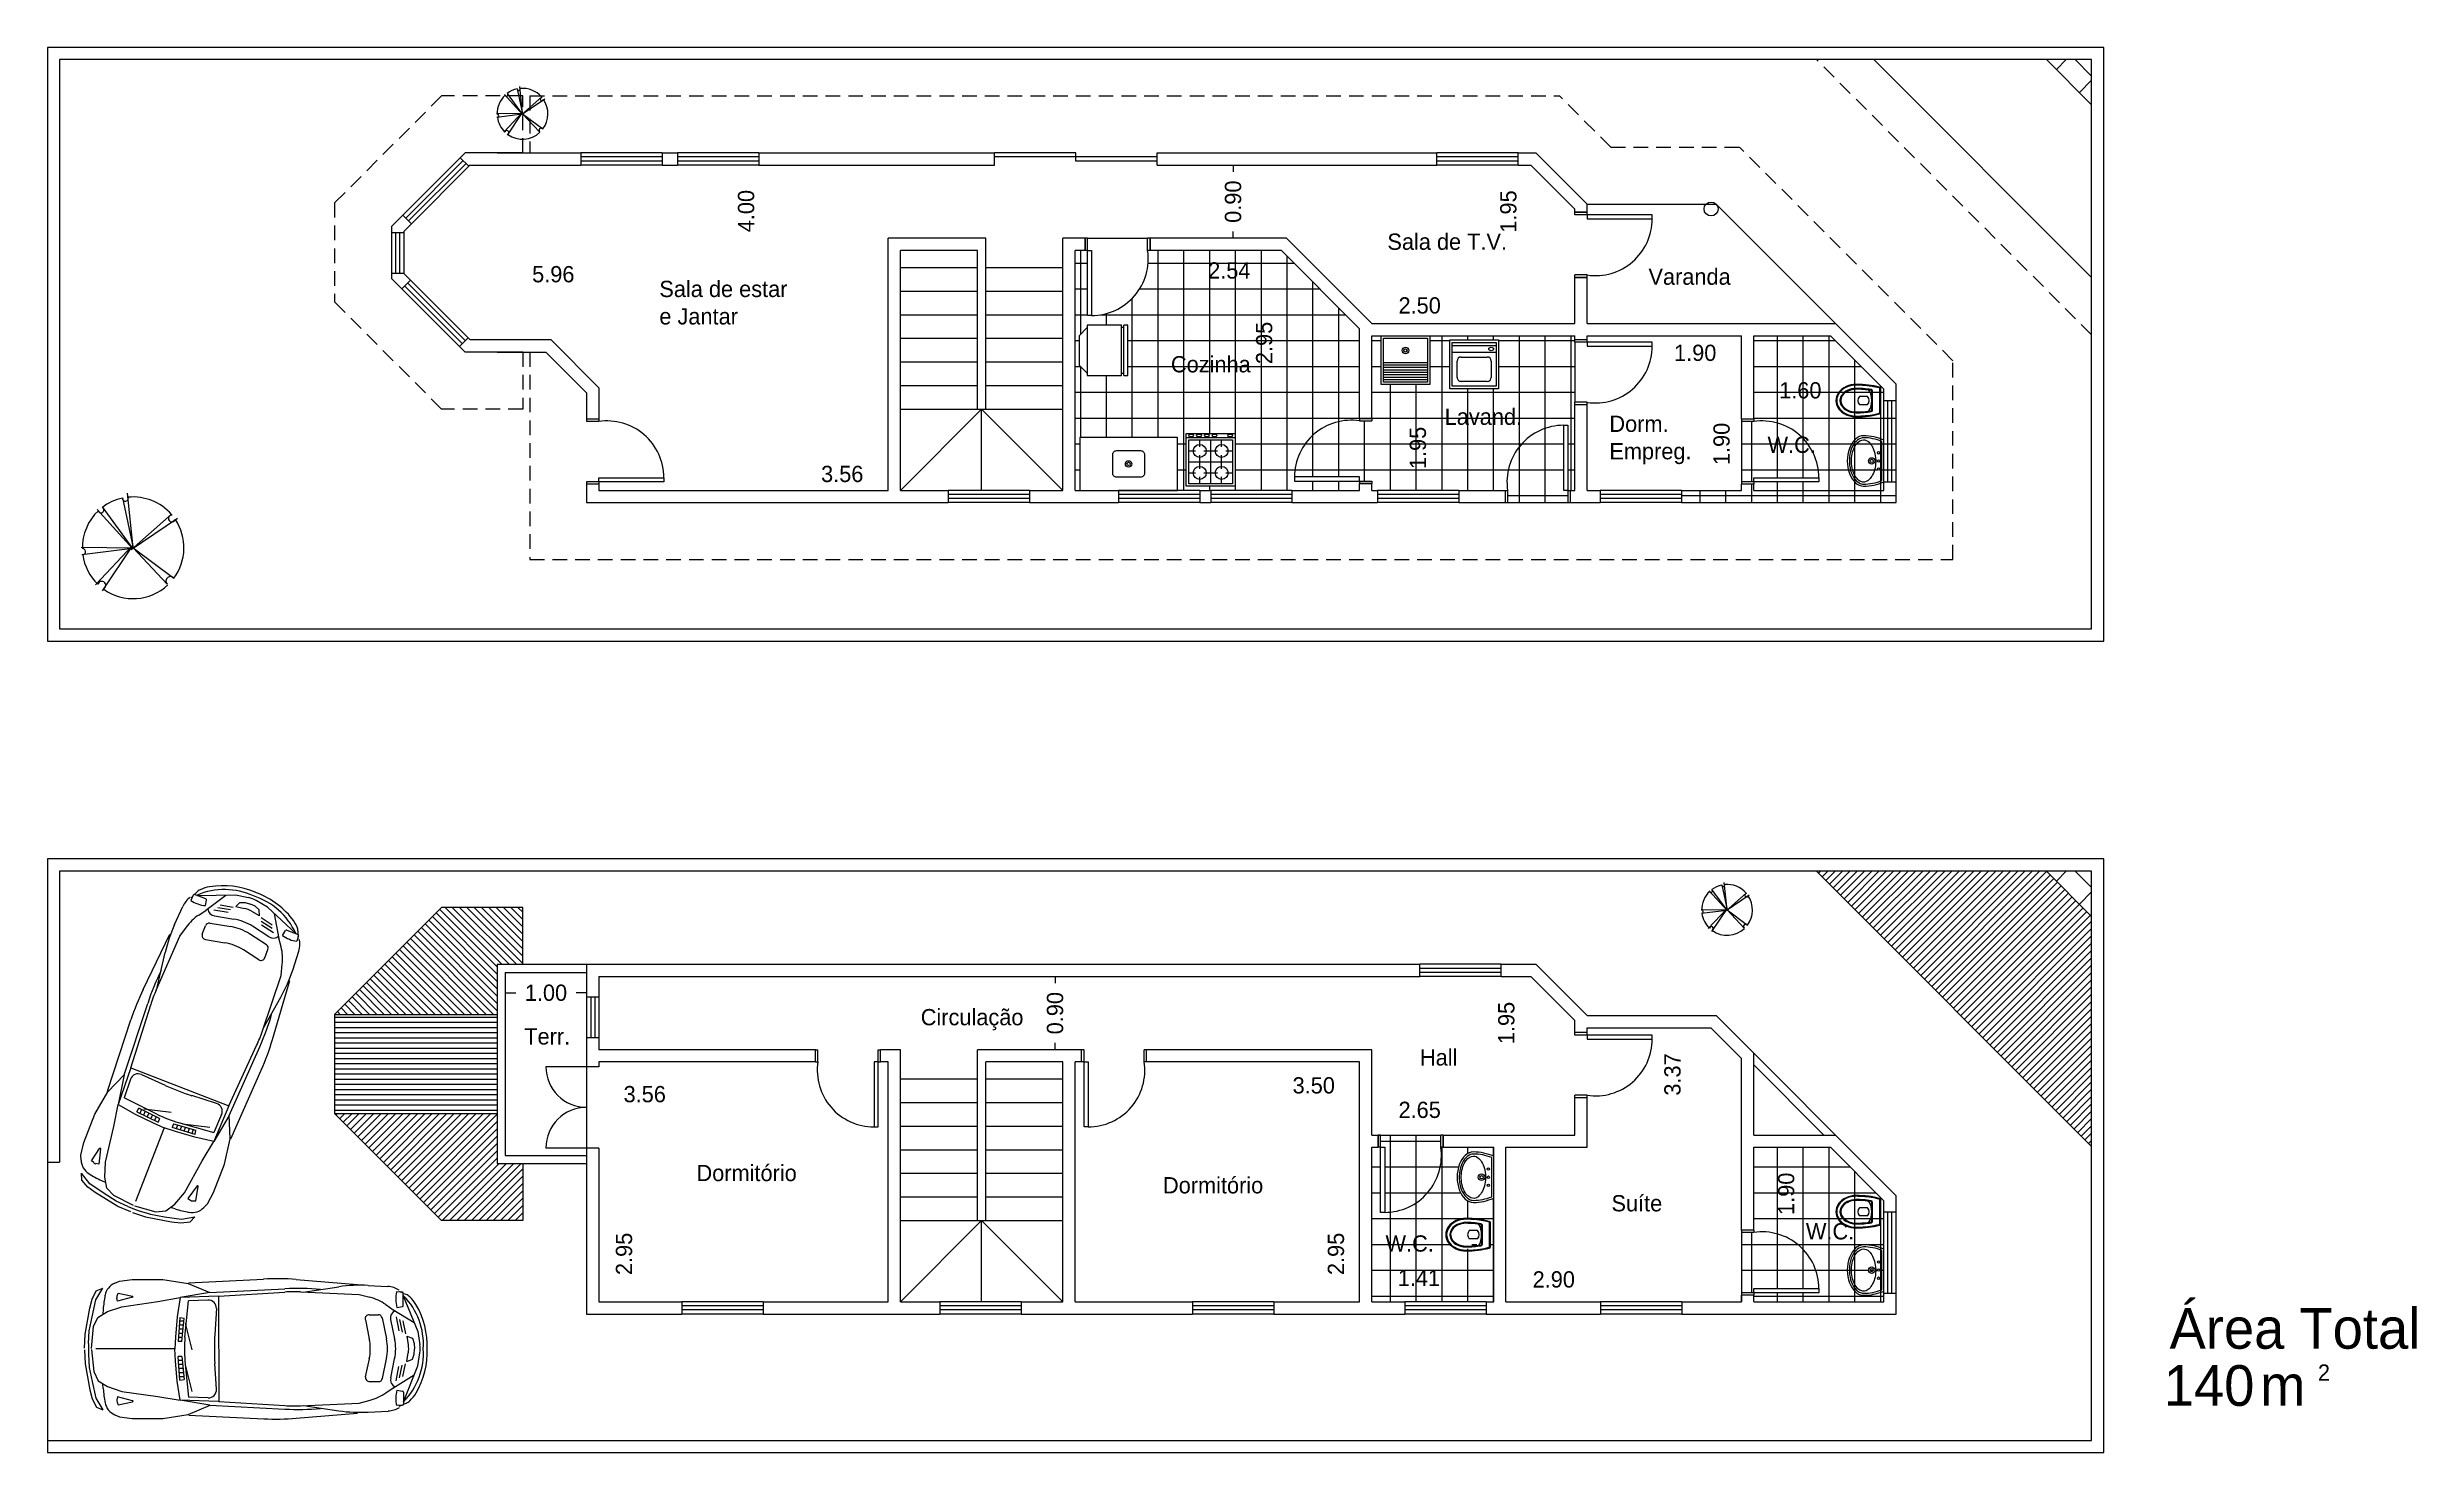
# Model space of a CAD drawing. Extents: x 0 to 29.1, y 0 to 17.3.
import ezdxf

# ---------------------------------------------------------------- set-up
doc = ezdxf.new("R2010")
doc.units = 0
doc.linetypes.add('ACAD_ISO02W100', pattern=[15, 12, -3])
doc.layers.get('0').update_dxf_attribs({"linetype": 'CONTINUOUS'})
doc.layers.get('DEFPOINTS').update_dxf_attribs({"linetype": 'CONTINUOUS'})
for name, color, linetype in [('ARV', 3, 'CONTINUOUS'), ('BLOCO', 5, 'CONTINUOUS'), ('BLOCOS', 5, 'CONTINUOUS'), ('HACHURA', 1, 'CONTINUOUS'), ('PAREDE', 7, 'CONTINUOUS'), ('PONTILHADO', 8, 'ACAD_ISO02W100')]:
    doc.layers.add(name, color=color, linetype=linetype)
doc.styles.add('PADRÃO', font='', dxfattribs={"height": 0.2})
doc.styles.get('PADRÃO').set_extended_font_data('AvantGarde Bk BT')
doc.dimstyles.new('PADRÃOS', dxfattribs={"dimtxt": 0.15, "dimasz": 0.1, "dimexe": 1.25, "dimexo": 0.625, "dimgap": 0.1, "dimtad": 0, "dimjust": 1, "dimzin": 1, "dimdsep": 46, "dimtxsty": 'PADRÃO', "dimcen": 2.5, "dimse1": 1, "dimse2": 1, "dimsd1": 1, "dimsd2": 1, "dimclrt": 1, "dimadec": 0, "dimazin": 0, "dimtfac": 1, "dimtdec": 4, "dimtmove": 0, "dimatfit": 3, "dimfxl": 1, "dimtolj": 1, "dimtzin": 0, "dimarcsym": 0})
pattern_1 = [(45, (-133.33726, -141.26772), (-0.04490128, 0.04490128), [])]
pattern_2 = [(0, (-133.33726, -141.26772), (0, 0.3175), []), (90, (-133.33726, -141.26772), (-0.3175, 2e-17), [])]

msp = doc.modelspace()

# ---------------------------------------------------------------- texts
at = {"layer": 'HACHURA', "ltscale": 0.015, "style": 'PADRÃO'}
for s, p in [('Sala de T.V.', (16.486, 14.789)), ('Sala de estar', (7.529, 14.208)), ('Varanda', (19.698, 14.359)), ('e Jantar', (7.529, 13.871)), ('Cozinha', (13.823, 13.282)), ('Lavand.', (17.191, 12.637)), ('Dorm.', (19.217, 12.55)), ('Empreg.', (19.217, 12.213)), ('W.C.', (21.163, 12.292)), ('Circulação', (10.745, 5.254)), ('Terr.', (5.867, 5.017)), ('Hall', (16.887, 4.759)), ('Dormitório', (7.986, 3.338)), ('Dormitório', (13.725, 3.187)), ('Suíte', (19.243, 2.966)), ('W.C.', (16.463, 2.471)), ('W.C.', (21.635, 2.621))]:
    msp.add_text(s, height=0.2, dxfattribs=at).set_placement(p)

# ---------------------------------------------------------------- blocks, each defined once
blk = doc.blocks.new('P80E15')
at = {"layer": 'BLOCO', "ltscale": 0.015}
for p, q in [((0.03, 0.15), (0, 0.15)), ((0, 0.15), (0, 0)), ((0.03, 0), (0, 0)), ((0.03, 0.15), (0.03, 0)), ((0.8, 0.15), (0.77, 0.15)), ((0.77, 0.15), (0.77, 0)), ((0.8, 0), (0.77, 0)), ((0.8, 0.15), (0.8, 0))]:
    blk.add_line(p, q, dxfattribs=at)
at = {"layer": 'BLOCO'}
blk.add_lwpolyline([(0.03, 0.15), (0.08, 0.15), (0.08, 0.95), (0.03, 0.95)], close=True, dxfattribs=at)
at = {"layer": 'BLOCO', "ltscale": 0.015}
blk.add_arc((0.08, 0.252), 0.698, 351.5555, 90, dxfattribs=at)
blk = doc.blocks.new('P80D15')
at = {"layer": 'BLOCO', "ltscale": 0.015}
for p, q in [((0, 0.15), (0, 0)), ((0, 0.15), (0.03, 0.15)), ((0, 0), (0.03, 0)), ((0.03, 0.15), (0.03, 0)), ((0.77, 0.15), (0.77, 0)), ((0.77, 0.15), (0.8, 0.15)), ((0.77, 0), (0.8, 0)), ((0.8, 0.15), (0.8, 0))]:
    blk.add_line(p, q, dxfattribs=at)
at = {"layer": 'BLOCO'}
blk.add_lwpolyline([(0.77, 0.15), (0.72, 0.15), (0.72, 0.95), (0.77, 0.95)], close=True, dxfattribs=at)
at = {"layer": 'BLOCO', "ltscale": 0.015}
blk.add_arc((0.72, 0.252), 0.698, 90, 188.4445, dxfattribs=at)
blk = doc.blocks.new('VASOSAN')
at = {"layer": 'BLOCOS'}
for p, q in [((-0.05, 0.2), (-0.05, 0.3)), ((0.05, 0.2), (0.05, 0.3)), ((-0.145, 0.05), (0.145, 0.05)), ((-0.145, 0.04), (0.145, 0.04)), ((-0.116, 0.15), (0.116, 0.15)), ((-0.116, 0.14), (0.116, 0.14))]:
    blk.add_line(p, q, dxfattribs=at)
for centre, radius, start, end in [((0, 0.25), 0.0707, 44.9896, 134.9689), ((-0.145, 0.06), 0.02, 195.5363, 270), ((-0.145, 0.06), 0.01, 195.5347, 270), ((-0.116, 0.16), 0.02, 189.3868, 270), ((-0.116, 0.16), 0.01, 189.3844, 270), ((0, 0.25), 0.0707, 225.0311, 315.0104), ((0.116, 0.16), 0.01, 270, 350.5759), ((0.116, 0.16), 0.02, 270, 350.5771), ((0.145, 0.06), 0.01, 270, 344.4831), ((0.145, 0.06), 0.02, 270, 344.4637)]:
    blk.add_arc(centre, radius, start, end, dxfattribs=at)
for centre, major_axis, ratio, start_param, end_param in [((0, 0.34), (0, 0.25), 0.8, 4.712389, 7.853982), ((0, 0.34), (0, 0.5), 0.4, 1.570796, 2.178171), ((0, 0.34), (0, 0.5), 0.4, 4.105014, 4.712389), ((0, 0.2), (-0.132, 0), 0.380108, 0, 3.141593)]:
    blk.add_ellipse(centre, major_axis=major_axis, ratio=ratio, start_param=start_param, end_param=end_param, dxfattribs=at)
for points, knots in [([(0.19, 0.34), (0.19, 0.385), (0.18, 0.43), (0.128, 0.535), (0.067, 0.577), (-0.056, 0.582), (-0.118, 0.544), (-0.177, 0.44), (-0.19, 0.39), (-0.19, 0.34)], [4.712389, 4.712389, 4.712389, 4.712389, 5.268705, 5.268705, 6.251972, 6.251972, 7.235239, 7.235239, 7.853982, 7.853982, 7.853982, 7.853982]), ([(-0.19, 0.34), (-0.19, 0.263), (-0.183, 0.186), (-0.165, 0.096), (-0.16, 0.076), (-0.155, 0.057)], [1.5707963, 1.5707963, 1.5707963, 1.5707963, 2.0374558, 2.0374558, 2.1781714, 2.1781714, 2.1781714, 2.1781714]), ([(0.15, 0.34), (0.15, 0.379), (0.141, 0.418), (0.098, 0.505), (0.052, 0.537), (-0.036, 0.543), (-0.083, 0.519), (-0.137, 0.434), (-0.15, 0.387), (-0.15, 0.34)], [4.712389, 4.712389, 4.712389, 4.712389, 5.267304, 5.267304, 6.225165, 6.225165, 7.183027, 7.183027, 7.853982, 7.853982, 7.853982, 7.853982]), ([(0.14, 0.34), (0.14, 0.377), (0.131, 0.415), (0.086, 0.506), (0.035, 0.535), (-0.049, 0.525), (-0.088, 0.498), (-0.13, 0.419), (-0.14, 0.379), (-0.14, 0.34)], [4.712389, 4.712389, 4.712389, 4.712389, 5.266985, 5.266985, 6.376176, 6.376176, 7.268653, 7.268653, 7.853982, 7.853982, 7.853982, 7.853982]), ([(0.126, 0.158), (0.13, 0.188), (0.134, 0.22), (0.139, 0.281), (0.14, 0.31), (0.14, 0.34)], [4.3194242, 4.3194242, 4.3194242, 4.3194242, 4.5261468, 4.5261468, 4.712389, 4.712389, 4.712389, 4.712389]), ([(0.135, 0.157), (0.141, 0.188), (0.145, 0.222), (0.149, 0.283), (0.15, 0.312), (0.15, 0.34)], [4.3194149, 4.3194149, 4.3194149, 4.3194149, 4.5352774, 4.5352774, 4.712389, 4.712389, 4.712389, 4.712389]), ([(0.155, 0.057), (0.171, 0.118), (0.183, 0.188), (0.189, 0.287), (0.19, 0.314), (0.19, 0.34)], [4.1050166, 4.1050166, 4.1050166, 4.1050166, 4.5531772, 4.5531772, 4.712389, 4.712389, 4.712389, 4.712389])]:
    blk.add_open_spline(points, degree=3, knots=knots, dxfattribs=at)
for points in [[(-0.15, 0.34), (-0.15, 0.277), (-0.145, 0.214), (-0.135, 0.157)], [(-0.14, 0.34), (-0.14, 0.278), (-0.135, 0.215), (-0.126, 0.158)]]:
    blk.add_open_spline(points, degree=3, dxfattribs=at)
blk = doc.blocks.new('LAVAT')
at = {"layer": 'BLOCOS'}
for p, q in [((-0.257, 0), (0.257, 0)), ((-0.241, 0.025), (0.241, 0.025))]:
    blk.add_line(p, q, dxfattribs=at)
for centre, radius in [((-0.1, 0.065), 0.015), ((0, 0.15), 0.04), ((0, 0.15), 0.02), ((0, 0.065), 0.015), ((0.1, 0.065), 0.015)]:
    blk.add_circle(centre, radius, dxfattribs=at)
for centre, radius, start, end in [((0.31, 0.25), 0.62, 180, 203.78), ((0.31, 0.25), 0.595, 180, 202.2114), ((-0.31, 0.25), 0.595, 337.7886, 360), ((-0.31, 0.25), 0.62, 336.22, 0)]:
    blk.add_arc(centre, radius, start, end, dxfattribs=at)
blk.add_ellipse((0, 0.25), major_axis=(0.31, 0), ratio=0.645161, start_param=0, end_param=3.141593, dxfattribs=at)
for points, knots in [([(0.285, 0.25), (0.285, 0.3), (0.245, 0.354), (0.101, 0.423), (0, 0.434), (-0.174, 0.399), (-0.244, 0.353), (-0.28, 0.286), (-0.285, 0.268), (-0.285, 0.25)], [0, 0, 0, 0, 0.936148, 0.936148, 1.872296, 1.872296, 2.808445, 2.808445, 3.139385, 3.139385, 3.139385, 3.139385]), ([(0.26, 0.25), (0.26, 0.278), (0.242, 0.313), (0.164, 0.37), (0.103, 0.392), (-0.029, 0.404), (-0.098, 0.394), (-0.203, 0.348), (-0.24, 0.314), (-0.266, 0.253), (-0.263, 0.224), (-0.216, 0.162), (-0.168, 0.131), (-0.048, 0.098), (0.023, 0.096), (0.148, 0.123), (0.201, 0.15), (0.251, 0.205), (0.26, 0.229), (0.26, 0.25)], [0, 0, 0, 0, 0.718092, 0.718092, 1.436184, 1.436184, 2.154275, 2.154275, 2.872367, 2.872367, 3.590459, 3.590459, 4.308551, 4.308551, 5.026643, 5.026643, 5.744734, 5.744734, 6.283185, 6.283185, 6.283185, 6.283185])]:
    blk.add_open_spline(points, degree=3, knots=knots, dxfattribs=at)
blk = doc.blocks.new('GELAD')
at = {"layer": 'BLOCOS'}
for p, q in [((0.31, 0.65), (-0.31, 0.65)), ((-0.31, 0.65), (-0.31, 0.6)), ((0.31, 0.6), (-0.31, 0.6)), ((-0.28, 0.6), (-0.28, 0.57)), ((0.28, 0.57), (0.28, 0.6)), ((0.31, 0.6), (0.31, 0.65)), ((0.31, 0.57), (-0.31, 0.57)), ((-0.31, 0.57), (-0.31, 0.15)), ((0.31, 0.15), (0.31, 0.57)), ((-0.31, 0.15), (0.31, 0.15)), ((-0.18, 0.05), (-0.28, 0.15)), ((-0.18, 0.05), (0.18, 0.05)), ((0.18, 0.05), (0.28, 0.15))]:
    blk.add_line(p, q, dxfattribs=at)
blk = doc.blocks.new('PIA')
at = {"layer": 'BLOCOS'}
blk.add_lwpolyline([(-0.6, 0), (0.6, 0), (0.6, 0.65), (-0.6, 0.65)], close=True, dxfattribs=at)
blk.add_lwpolyline([(-0.15, 0.165), (0.15, 0.165, 0.414214), (0.2, 0.215), (0.2, 0.435, 0.414214), (0.15, 0.485), (-0.15, 0.485, 0.414214), (-0.2, 0.435), (-0.2, 0.215, 0.414214)], format="xyb", close=True, dxfattribs=at)
for radius in [0.04, 0.02]:
    blk.add_circle((0, 0.325), radius, dxfattribs=at)
blk = doc.blocks.new('FOGÃO4B')
at = {"layer": 'BLOCOS'}
for p, q in [((-0.3, 0.7), (0.3, 0.7)), ((-0.3, 0.05), (-0.3, 0.7)), ((-0.3, 0.65), (0.3, 0.65)), ((-0.27, 0.62), (0.27, 0.62)), ((-0.27, 0.08), (-0.27, 0.62)), ((-0.135, 0.535), (-0.135, 0.62)), ((0, 0.08), (0, 0.62)), ((0.135, 0.535), (0.135, 0.62)), ((0.27, 0.62), (0.27, 0.08)), ((0.3, 0.7), (0.3, 0.05)), ((-0.27, 0.485), (-0.185, 0.485)), ((-0.27, 0.35), (0.27, 0.35)), ((-0.135, 0.265), (-0.135, 0.435)), ((-0.085, 0.485), (0.085, 0.485)), ((0.135, 0.265), (0.135, 0.435)), ((0.185, 0.485), (0.27, 0.485)), ((0.3, 0.05), (-0.3, 0.05)), ((-0.27, 0.215), (-0.185, 0.215)), ((0.27, 0.08), (-0.27, 0.08)), ((-0.135, 0.08), (-0.135, 0.165)), ((-0.085, 0.215), (0.085, 0.215)), ((0.135, 0.08), (0.135, 0.165)), ((0.185, 0.215), (0.27, 0.215))]:
    blk.add_line(p, q, dxfattribs=at)
for centre in [(-0.135, 0.485), (-0.135, 0.215), (0.135, 0.485), (0.135, 0.215)]:
    blk.add_circle(centre, 0.08, dxfattribs=at)
for centre in [(-0.24, 0.675), (-0.144, 0.675), (-0.048, 0.675), (0.048, 0.675), (0.24, 0.675)]:
    blk.add_ellipse(centre, major_axis=(-0.03, 0), ratio=0.5, dxfattribs=at)
blk = doc.blocks.new('TANQUE')
at = {"layer": 'BLOCOS'}
for p, q in [((-0.3, 0.6), (0.3, 0.6)), ((-0.3, 0), (-0.3, 0.6)), ((0.3, 0.6), (0.3, 0)), ((-0.27, 0.57), (0.27, 0.57)), ((-0.27, 0.03), (-0.27, 0.57)), ((-0.27, 0.54), (0.27, 0.54)), ((-0.27, 0.51), (0.27, 0.51)), ((-0.27, 0.48), (0.27, 0.48)), ((-0.27, 0.45), (0.27, 0.45)), ((-0.27, 0.42), (0.27, 0.42)), ((-0.27, 0.39), (0.27, 0.39)), ((-0.27, 0.36), (0.27, 0.36)), ((-0.27, 0.33), (0.27, 0.33)), ((0.27, 0.57), (0.27, 0.03)), ((0.3, 0), (-0.3, 0)), ((0.27, 0.03), (-0.27, 0.03))]:
    blk.add_line(p, q, dxfattribs=at)
for radius in [0.04, 0.02]:
    blk.add_circle((0, 0.18), radius, dxfattribs=at)
blk = doc.blocks.new('MÁQUINA')
at = {"layer": 'BLOCOS'}
for p, q in [((-0.3, 0.65), (0.3, 0.65)), ((-0.3, 0.05), (-0.3, 0.65)), ((-0.27, 0.62), (0.27, 0.62)), ((-0.27, 0.08), (-0.27, 0.62)), ((0.27, 0.62), (0.27, 0.08)), ((0.3, 0.65), (0.3, 0.05)), ((-0.21, 0.31), (-0.21, 0.51)), ((-0.16, 0.56), (0.16, 0.56)), ((0.21, 0.51), (0.21, 0.31)), ((0.3, 0.05), (-0.3, 0.05)), ((0.27, 0.2), (-0.27, 0.2)), ((0.27, 0.12), (-0.27, 0.12)), ((0.27, 0.08), (-0.27, 0.08)), ((0.16, 0.26), (-0.16, 0.26))]:
    blk.add_line(p, q, dxfattribs=at)
for centre, start, end in [((-0.16, 0.51), 90, 180), ((-0.16, 0.31), 180, 270), ((0.16, 0.51), 360, 90), ((0.16, 0.31), 270, 360)]:
    blk.add_arc(centre, 0.05, start, end, dxfattribs=at)
blk.add_ellipse((-0.208, 0.161), major_axis=(-0.0301, 0), ratio=0.716981, dxfattribs=at)
blk = doc.blocks.new('*D28')
at = {"layer": 'DEFPOINTS', "color": 0, "linetype": 'ByBlock', "ltscale": 0.015}
for p in [(145.981, 156.049), (148.519, 156.049), (148.519, 155.802)]:
    blk.add_point(p, dxfattribs=at)
at = {"color": 1, "linetype": 'ByBlock', "ltscale": 0.015, "insert": (147.878, 155.802), "char_height": 0.2, "attachment_point": 5, "style": 'PADRÃO'}
blk.add_mtext('\\A1;2.54', dxfattribs=at)
blk = doc.blocks.new('*D29')
at = {"layer": 'DEFPOINTS', "color": 0, "linetype": 'ByBlock', "ltscale": 0.015}
for p in [(148.519, 156.049), (148.308, 153.099), (148.649, 153.099)]:
    blk.add_point(p, dxfattribs=at)
at = {"color": 1, "linetype": 'ByBlock', "ltscale": 0.015, "insert": (148.308, 154.912), "char_height": 0.2, "attachment_point": 5, "rotation": 90, "style": 'PADRÃO'}
blk.add_mtext('\\A1;2.95', dxfattribs=at)
blk = doc.blocks.new('*D30')
at = {"layer": 'DEFPOINTS', "color": 0, "linetype": 'ByBlock', "ltscale": 0.015}
for p in [(149.631, 154.999), (150.199, 154.999), (149.703, 153.049)]:
    blk.add_point(p, dxfattribs=at)
at = {"color": 1, "linetype": 'ByBlock', "ltscale": 0.015, "insert": (150.199, 153.621), "char_height": 0.2, "attachment_point": 5, "rotation": 90, "style": 'PADRÃO'}
blk.add_mtext('\\A1;1.95', dxfattribs=at)
blk = doc.blocks.new('*D31')
at = {"layer": 'DEFPOINTS', "color": 0, "linetype": 'ByBlock', "ltscale": 0.015}
for p in [(152.281, 154.999), (152.281, 154.789), (154.181, 154.999)]:
    blk.add_point(p, dxfattribs=at)
at = {"color": 1, "linetype": 'ByBlock', "ltscale": 0.015, "insert": (153.61, 154.789), "char_height": 0.2, "attachment_point": 5, "style": 'PADRÃO'}
blk.add_mtext('\\A1;1.90', dxfattribs=at)
blk = doc.blocks.new('*D32')
at = {"layer": 'DEFPOINTS', "color": 0, "linetype": 'ByBlock', "ltscale": 0.015}
for p in [(153.935, 154.999), (154.181, 154.999), (154.181, 153.099)]:
    blk.add_point(p, dxfattribs=at)
at = {"color": 1, "linetype": 'ByBlock', "ltscale": 0.015, "insert": (153.935, 153.67), "char_height": 0.2, "attachment_point": 5, "rotation": 90, "style": 'PADRÃO'}
blk.add_mtext('\\A1;1.90', dxfattribs=at)
blk = doc.blocks.new('*D33')
at = {"layer": 'DEFPOINTS', "color": 0, "linetype": 'ByBlock', "ltscale": 0.015}
for p in [(155.931, 154.328), (154.331, 153.099), (155.931, 153.099)]:
    blk.add_point(p, dxfattribs=at)
at = {"color": 1, "linetype": 'ByBlock', "ltscale": 0.015, "insert": (154.903, 154.328), "char_height": 0.2, "attachment_point": 5, "style": 'PADRÃO'}
blk.add_mtext('\\A1;1.60', dxfattribs=at)
blk = doc.blocks.new('*D34')
at = {"layer": 'DEFPOINTS', "color": 0, "linetype": 'ByBlock', "ltscale": 0.015}
for p in [(151.589, 157.099), (151.312, 155.149), (152.131, 155.149)]:
    blk.add_point(p, dxfattribs=at)
at = {"color": 1, "linetype": 'ByBlock', "ltscale": 0.015, "insert": (151.312, 156.528), "char_height": 0.2, "attachment_point": 5, "rotation": 90, "style": 'PADRÃO'}
blk.add_mtext('\\A1;1.95', dxfattribs=at)
blk = doc.blocks.new('*D35')
at = {"layer": 'DEFPOINTS', "color": 0, "linetype": 'ByBlock', "ltscale": 0.015}
for p in [(152.131, 155.372), (149.631, 155.149), (152.131, 155.149)]:
    blk.add_point(p, dxfattribs=at)
at = {"color": 1, "linetype": 'ByBlock', "ltscale": 0.015, "insert": (150.22, 155.372), "char_height": 0.2, "attachment_point": 5, "style": 'PADRÃO'}
blk.add_mtext('\\A1;2.50', dxfattribs=at)
blk = doc.blocks.new('*D36')
at = {"color": 0, "linetype": 'ByBlock', "ltscale": 0.015}
for p, q in [((147.925, 157.099), (147.925, 157.015)), ((147.925, 156.199), (147.925, 156.283))]:
    blk.add_line(p, q, dxfattribs=at)
at = {"layer": 'DEFPOINTS', "color": 0, "linetype": 'ByBlock', "ltscale": 0.015}
for p in [(146.992, 157.099), (147.925, 157.099), (148.581, 156.199)]:
    blk.add_point(p, dxfattribs=at)
at = {"color": 1, "linetype": 'ByBlock', "ltscale": 0.015, "insert": (147.925, 156.649), "char_height": 0.2, "attachment_point": 5, "rotation": 90, "style": 'PADRÃO'}
blk.add_mtext('\\A1;0.90', dxfattribs=at)
blk = doc.blocks.new('*D37')
at = {"layer": 'DEFPOINTS', "color": 0, "linetype": 'ByBlock', "ltscale": 0.015}
for p in [(140.121, 153.3), (140.121, 153.099), (143.681, 153.099)]:
    blk.add_point(p, dxfattribs=at)
at = {"color": 1, "linetype": 'ByBlock', "ltscale": 0.015, "insert": (143.116, 153.3), "char_height": 0.2, "attachment_point": 5, "style": 'PADRÃO'}
blk.add_mtext('\\A1;3.56', dxfattribs=at)
blk = doc.blocks.new('*D38')
at = {"layer": 'DEFPOINTS', "color": 0, "linetype": 'ByBlock', "ltscale": 0.015}
for p in [(142.091, 157.099), (141.934, 153.099), (143.681, 153.099)]:
    blk.add_point(p, dxfattribs=at)
at = {"color": 1, "linetype": 'ByBlock', "ltscale": 0.015, "insert": (141.934, 156.533), "char_height": 0.2, "attachment_point": 5, "rotation": 90, "style": 'PADRÃO'}
blk.add_mtext('\\A1;4.00', dxfattribs=at)
blk = doc.blocks.new('*D39')
at = {"layer": 'DEFPOINTS', "color": 0, "linetype": 'ByBlock', "ltscale": 0.015}
for p in [(137.721, 156.267), (143.681, 156.199), (137.721, 155.756)]:
    blk.add_point(p, dxfattribs=at)
at = {"color": 1, "linetype": 'ByBlock', "ltscale": 0.015, "insert": (139.561, 155.756), "char_height": 0.2, "attachment_point": 5, "style": 'PADRÃO'}
blk.add_mtext('\\A1;5.96', dxfattribs=at)
blk = doc.blocks.new('*D40')
at = {"layer": 'DEFPOINTS', "color": 0, "linetype": 'ByBlock', "ltscale": 0.015}
for p in [(140.121, 146.071), (143.681, 146.071), (143.681, 145.674)]:
    blk.add_point(p, dxfattribs=at)
at = {"color": 1, "linetype": 'ByBlock', "ltscale": 0.015, "insert": (140.686, 145.674), "char_height": 0.2, "attachment_point": 5, "style": 'PADRÃO'}
blk.add_mtext('\\A1;3.56', dxfattribs=at)
blk = doc.blocks.new('*D41')
at = {"layer": 'DEFPOINTS', "color": 0, "linetype": 'ByBlock', "ltscale": 0.015}
for p in [(140.121, 146.071), (140.432, 146.071), (140.121, 143.121)]:
    blk.add_point(p, dxfattribs=at)
at = {"color": 1, "linetype": 'ByBlock', "ltscale": 0.015, "insert": (140.432, 143.711), "char_height": 0.2, "attachment_point": 5, "rotation": 90, "style": 'PADRÃO'}
blk.add_mtext('\\A1;2.95', dxfattribs=at)
blk = doc.blocks.new('*D42')
at = {"layer": 'DEFPOINTS', "color": 0, "linetype": 'ByBlock', "ltscale": 0.015}
for p in [(145.981, 146.071), (149.481, 146.071), (145.981, 145.782)]:
    blk.add_point(p, dxfattribs=at)
at = {"color": 1, "linetype": 'ByBlock', "ltscale": 0.015, "insert": (148.917, 145.782), "char_height": 0.2, "attachment_point": 5, "style": 'PADRÃO'}
blk.add_mtext('\\A1;3.50', dxfattribs=at)
blk = doc.blocks.new('*D43')
at = {"layer": 'DEFPOINTS', "color": 0, "linetype": 'ByBlock', "ltscale": 0.015}
for p in [(149.191, 146.071), (149.481, 146.071), (149.481, 143.121)]:
    blk.add_point(p, dxfattribs=at)
at = {"color": 1, "linetype": 'ByBlock', "ltscale": 0.015, "insert": (149.191, 143.711), "char_height": 0.2, "attachment_point": 5, "rotation": 90, "style": 'PADRÃO'}
blk.add_mtext('\\A1;2.95', dxfattribs=at)
blk = doc.blocks.new('*D44')
at = {"color": 0, "linetype": 'ByBlock', "ltscale": 0.015}
for p, q in [((138.971, 146.921), (139.1, 146.921)), ((139.971, 146.921), (139.843, 146.921))]:
    blk.add_line(p, q, dxfattribs=at)
at = {"layer": 'DEFPOINTS', "color": 0, "linetype": 'ByBlock', "ltscale": 0.015}
for p in [(138.971, 147.171), (138.971, 146.921), (139.971, 147.171)]:
    blk.add_point(p, dxfattribs=at)
at = {"color": 1, "linetype": 'ByBlock', "ltscale": 0.015, "insert": (139.471, 146.921), "char_height": 0.2, "attachment_point": 5, "style": 'PADRÃO'}
blk.add_mtext('\\A1;1.00', dxfattribs=at)
blk = doc.blocks.new('*D45')
at = {"layer": 'DEFPOINTS', "color": 0, "linetype": 'ByBlock', "ltscale": 0.015}
for p in [(151.039, 143.417), (149.631, 143.121), (151.039, 143.121)]:
    blk.add_point(p, dxfattribs=at)
at = {"color": 1, "linetype": 'ByBlock', "ltscale": 0.015, "insert": (150.211, 143.417), "char_height": 0.2, "attachment_point": 5, "style": 'PADRÃO'}
blk.add_mtext('\\A1;1.41', dxfattribs=at)
blk = doc.blocks.new('*D46')
at = {"layer": 'DEFPOINTS', "color": 0, "linetype": 'ByBlock', "ltscale": 0.015}
for p in [(151.281, 143.121), (154.181, 143.396), (154.181, 143.233)]:
    blk.add_point(p, dxfattribs=at)
at = {"color": 1, "linetype": 'ByBlock', "ltscale": 0.015, "insert": (151.87, 143.396), "char_height": 0.2, "attachment_point": 5, "style": 'PADRÃO'}
blk.add_mtext('\\A1;2.90', dxfattribs=at)
blk = doc.blocks.new('*D47')
at = {"layer": 'DEFPOINTS', "color": 0, "linetype": 'ByBlock', "ltscale": 0.015}
for p in [(153.804, 146.491), (153.331, 143.121), (153.445, 143.121)]:
    blk.add_point(p, dxfattribs=at)
at = {"color": 1, "linetype": 'ByBlock', "ltscale": 0.015, "insert": (153.331, 145.917), "char_height": 0.2, "attachment_point": 5, "rotation": 90, "style": 'PADRÃO'}
blk.add_mtext('\\A1;3.37', dxfattribs=at)
blk = doc.blocks.new('*D48')
at = {"layer": 'DEFPOINTS', "color": 0, "linetype": 'ByBlock', "ltscale": 0.015}
for p in [(154.331, 145.021), (154.331, 143.121), (154.73, 143.121)]:
    blk.add_point(p, dxfattribs=at)
at = {"color": 1, "linetype": 'ByBlock', "ltscale": 0.015, "insert": (154.73, 144.45), "char_height": 0.2, "attachment_point": 5, "rotation": 90, "style": 'PADRÃO'}
blk.add_mtext('\\A1;1.90', dxfattribs=at)
blk = doc.blocks.new('*D49')
at = {"layer": 'DEFPOINTS', "color": 0, "linetype": 'ByBlock', "ltscale": 0.015}
for p in [(152.281, 145.481), (149.631, 145.171), (152.281, 145.021)]:
    blk.add_point(p, dxfattribs=at)
at = {"color": 1, "linetype": 'ByBlock', "ltscale": 0.015, "insert": (150.22, 145.481), "char_height": 0.2, "attachment_point": 5, "style": 'PADRÃO'}
blk.add_mtext('\\A1;2.65', dxfattribs=at)
blk = doc.blocks.new('*D50')
at = {"layer": 'DEFPOINTS', "color": 0, "linetype": 'ByBlock', "ltscale": 0.015}
for p in [(151.589, 147.121), (150.51, 145.171), (151.287, 145.171)]:
    blk.add_point(p, dxfattribs=at)
at = {"color": 1, "linetype": 'ByBlock', "ltscale": 0.015, "insert": (151.287, 146.55), "char_height": 0.2, "attachment_point": 5, "rotation": 90, "style": 'PADRÃO'}
blk.add_mtext('\\A1;1.95', dxfattribs=at)
blk = doc.blocks.new('*D51')
at = {"color": 0, "linetype": 'ByBlock', "ltscale": 0.015}
for p, q in [((145.735, 147.121), (145.735, 147.038)), ((145.735, 146.221), (145.735, 146.305))]:
    blk.add_line(p, q, dxfattribs=at)
at = {"layer": 'DEFPOINTS', "color": 0, "linetype": 'ByBlock', "ltscale": 0.015}
for p in [(145.735, 147.121), (150.222, 147.121), (146.062, 146.221)]:
    blk.add_point(p, dxfattribs=at)
at = {"color": 1, "linetype": 'ByBlock', "ltscale": 0.015, "insert": (145.735, 146.671), "char_height": 0.2, "attachment_point": 5, "rotation": 90, "style": 'PADRÃO'}
blk.add_mtext('\\A1;0.90', dxfattribs=at)
blk = doc.blocks.new('A_03')
at = {"layer": 'ARV'}
for p, q in [((-0.164, 0.667), (-0.032, 0.054)), ((-0.032, 0.054), (-0.102, 0.726)), ((-0.04, 0.044), (-0.476, 0.526)), ((-0.413, 0.556), (-0.04, 0.044)), ((-0.057, 0.029), (0.441, 0.467)), ((0.512, 0.415), (-0.057, 0.029)), ((-0.04, 0.051), (-0.672, 0.059)), ((-0.663, -0.03), (-0.04, 0.051)), ((-0.494, -0.401), (-0.04, 0.081)), ((-0.04, 0.081), (-0.413, -0.475)), ((-0.032, 0.054), (0.468, -0.32)), ((0.388, -0.394), (-0.032, 0.054))]:
    blk.add_line(p, q, dxfattribs=at)
for centre, radius, start, end in [((-0.032, 0.054), 0.625, 102.158, 127.2526), ((-0.127, 0.664), 0.037, 175.6543, 19.6938), ((-0.032, 0.054), 0.625, 41.0541, 95.5311), ((-0.032, 0.054), 0.625, 133.2426, 180.9743), ((-0.427, 0.516), 0.0334, 201.2821, 48.2736), ((0.446, 0.414), 0.0427, 89.2094, 344.6286), ((-0.032, 0.054), 0.625, 323.2022, 33.8211), ((-0.655, 0.006), 0.0378, 285.6846, 88.001), ((-0.032, 0.054), 0.625, 187.876, 225.8833), ((-0.419, -0.408), 0.0497, 310.6567, 163.4448), ((-0.032, 0.054), 0.625, 234.6715, 313.133), ((0.426, -0.355), 0.0546, 40.7148, 224.88)]:
    blk.add_arc(centre, radius, start, end, dxfattribs=at)
blk = doc.blocks.new('C-01')
for p, q in [((-1.773, 0.867), (-1.616, 0.889)), ((-1.616, 0.889), (-1.24, 0.889)), ((-1.24, 0.889), (-0.927, 0.84)), ((-0.922, 0.847), (0, 0.894)), ((0.402, 0.888), (1.156, 0.828)), ((-2.138, 0.536), (-2.109, 0.646)), ((-2.109, 0.646), (-2.057, 0.747)), ((-2.109, 0.43), (-2.062, 0.637)), ((-2.062, 0.637), (-1.978, 0.781)), ((-2.057, 0.747), (-1.978, 0.781)), ((-1.831, 0.842), (-1.773, 0.867)), ((-1.796, 0.62), (-1.804, 0.658)), ((-1.802, 0.687), (-1.79, 0.721)), ((-1.612, 0.669), (-1.796, 0.62)), ((-1.79, 0.721), (-1.613, 0.684)), ((-0.659, 0.727), (-1.026, 0.665)), ((-0.552, 0.682), (-1.026, 0.665)), ((-0.966, 0.178), (-0.924, 0.627)), ((-0.927, 0.84), (-0.659, 0.727)), ((-0.684, 0.636), (-0.924, 0.627)), ((-0.659, 0.727), (0.263, 0.774)), ((-0.552, 0.682), (0.261, 0.733)), ((-0.552, 0.682), (-0.551, -0.613)), ((0.455, 0.735), (1.176, 0.704)), ((0.488, 0.734), (0.925, 0.798)), ((1.176, 0.704), (1.31, 0.669)), ((1.287, 0.815), (1.531, 0.802)), ((1.708, 0.731), (1.637, 0.736)), ((1.667, 0.743), (1.699, 0.729)), ((1.72, 0.57), (1.72, 0.718)), ((1.72, 0.688), (1.898, 0.248)), ((1.724, 0.718), (1.754, 0.706)), ((-2.196, 0.215), (-2.138, 0.536)), ((-2.143, 0.259), (-2.109, 0.43)), ((-1.972, 0.52), (-1.976, 0.461)), ((-1.029, 0.419), (-1.052, 0.126)), ((-0.985, 0.326), (-1.037, 0.326)), ((-0.98, 0.376), (-1.033, 0.376)), ((-1.029, 0.419), (-0.977, 0.411)), ((-1.004, 0.126), (-0.977, 0.411)), ((-0.962, 0.353), (-0.88, 0.023)), ((-0.58, 0.53), (-0.599, 0.212)), ((1.253, 0.394), (1.301, 0.16)), ((1.301, 0.455), (1.411, 0.455)), ((1.46, 0.415), (1.513, 0.16)), ((1.503, 0.579), (1.594, 0.516)), ((1.564, 0.395), (1.613, 0.16)), ((1.59, 0.519), (1.853, 0.359)), ((1.63, 0.43), (1.666, 0.256)), ((1.641, 0.546), (1.709, 0.557)), ((1.674, 0.395), (1.707, 0.239)), ((1.714, 0.379), (1.747, 0.222)), ((-2.201, 0.043), (-2.196, 0.215)), ((-2.152, 0.1), (-2.143, 0.259)), ((-1.091, 0.034), (-2.064, 0.034)), ((-1.004, 0.126), (-1.052, 0.126)), ((-0.999, 0.176), (-1.048, 0.176)), ((-0.995, 0.226), (-1.044, 0.226)), ((-0.99, 0.276), (-1.04, 0.276)), ((1.764, 0.193), (1.781, 0.086)), ((1.764, 0.193), (1.831, 0.165)), ((1.831, 0.165), (1.855, 0.103)), ((1.855, 0.103), (1.859, 0.037)), ((1.855, -0.029), (1.859, 0.037)), ((1.898, 0.248), (1.925, 0.086)), ((-2.152, -0.034), (-2.143, -0.193)), ((-2.143, -0.193), (-2.108, -0.364)), ((-1.029, -0.351), (-1.052, -0.058)), ((-1.004, -0.058), (-1.052, -0.058)), ((-0.999, -0.108), (-1.048, -0.108)), ((-0.995, -0.158), (-1.044, -0.158)), ((-0.99, -0.208), (-1.04, -0.208)), ((-0.985, -0.258), (-1.037, -0.258)), ((-1.004, -0.058), (-0.977, -0.343)), ((-0.966, -0.11), (-0.923, -0.559)), ((-0.962, -0.16), (-0.88, -0.49)), ((-0.579, -0.461), (-0.598, -0.143)), ((1.256, -0.307), (1.302, -0.087)), ((1.463, -0.328), (1.513, -0.087)), ((1.565, -0.322), (1.613, -0.087)), ((1.591, -0.446), (1.854, -0.285)), ((1.63, -0.356), (1.666, -0.183)), ((1.674, -0.322), (1.707, -0.165)), ((1.714, -0.305), (1.747, -0.148)), ((1.721, -0.615), (1.898, -0.174)), ((1.764, -0.12), (1.781, -0.013)), ((1.764, -0.12), (1.831, -0.091)), ((1.831, -0.091), (1.855, -0.029)), ((1.898, -0.174), (1.925, -0.013)), ((-2.108, -0.364), (-2.061, -0.571)), ((-2.061, -0.571), (-1.976, -0.714)), ((-1.971, -0.453), (-1.975, -0.394)), ((-1.795, -0.553), (-1.803, -0.591)), ((-1.611, -0.602), (-1.795, -0.553)), ((-0.98, -0.308), (-1.033, -0.308)), ((-1.029, -0.351), (-0.977, -0.343)), ((-0.683, -0.567), (-0.924, -0.558)), ((1.305, -0.367), (1.414, -0.367)), ((1.504, -0.506), (1.595, -0.442)), ((1.642, -0.472), (1.71, -0.484)), ((1.721, -0.496), (1.721, -0.645)), ((-1.829, -0.776), (-1.771, -0.8)), ((-1.801, -0.62), (-1.789, -0.654)), ((-1.789, -0.654), (-1.611, -0.617)), ((-1.771, -0.8), (-1.614, -0.821)), ((-1.614, -0.821), (-1.238, -0.821)), ((-1.238, -0.821), (-0.925, -0.772)), ((-0.552, -0.613), (-1.026, -0.596)), ((-0.659, -0.658), (-1.025, -0.596)), ((-0.925, -0.772), (-0.657, -0.658)), ((-0.92, -0.779), (0.002, -0.824)), ((-0.659, -0.658), (0.263, -0.705)), ((-0.551, -0.613), (0.263, -0.663)), ((0.403, -0.818), (1.157, -0.755)), ((0.457, -0.664), (1.177, -0.632)), ((0.49, -0.663), (0.927, -0.726)), ((1.177, -0.632), (1.311, -0.596)), ((1.289, -0.742), (1.533, -0.729)), ((1.709, -0.658), (1.638, -0.662)), ((1.668, -0.669), (1.7, -0.656)), ((1.726, -0.645), (1.755, -0.632))]:
    blk.add_line(p, q)
for points in [[(-2.118, 0.039), (-2.09, 0.311), (-2.037, 0.422), (-1.921, 0.496), (-1.745, 0.554), (-1.3, 0.617), (-1.026, 0.665), (-1.064, 0.428), (-1.083, 0.18), (-1.091, 0.034)], [(-2.201, 0.023), (-2.195, -0.149), (-2.137, -0.47), (-2.107, -0.58), (-2.055, -0.681), (-1.976, -0.714)], [(-2.118, 0.027), (-2.089, -0.245), (-2.036, -0.356), (-1.92, -0.429), (-1.744, -0.487), (-1.299, -0.55), (-1.025, -0.596), (-1.063, -0.36), (-1.083, -0.112), (-1.091, 0.034)]]:
    blk.add_lwpolyline(points)
for centre, radius, start, end in [((0.157, -2.15), 3.048, 85.3952, 92.9452), ((-0.452, 0.416), 1.524, 169.4663, 176.0811), ((-1.753, 0.658), 0.2, 112.7478, 169.4663), ((-1.755, 0.669), 0.0508, 159.9787, 192.5384), ((-1.614, 0.676), 0.00762, 284.96, 78.1125), ((-0.68, 0.536), 0.1, 356.7256, 92.0722), ((0.377, -1.092), 1.829, 87.5491, 93.6237), ((0.42, -2.27), 3.048, 84.6964, 92.9452), ((1.192, -1.011), 1.829, 86.9998, 98.3676), ((1.154, 0.08), 0.61, 55.07, 75.2551), ((1.517, 0.518), 0.284, 57.3299, 87.1824), ((1.99, 0.648), 0.364, 166.0961, 196.3535), ((1.707, 0.718), 0.0127, 0, 86.3304), ((1.12, 0.093), 0.847, 356.2451, 44.5195), ((1.695, 0.565), 0.152, 46.3836, 67.2014), ((1.5, 0.36), 0.436, 30.4577, 46.3836), ((1.301, 0.405), 0.05, 90, 191.7694), ((1.411, 0.405), 0.05, 11.7694, 90), ((1.662, 0.416), 0.1, 118.178, 191.7694), ((1.707, 0.57), 0.0127, 279.6077, 360), ((1.003, 0.068), 1.012, 358.0694, 30.4577), ((-0.935, 0.034), 1.219, 176.8942, 183.2188), ((0.551, 0.036), 1.524, 174.6214, 185.4916), ((2.444, 0.037), 3.048, 176.7256, 183.3874), ((0.704, 0.036), 0.61, 348.3436, 11.7694), ((0.916, 0.036), 0.61, 348.3436, 11.7694), ((1.016, 0.036), 0.61, 348.3436, 11.7694), ((1.12, -0.02), 0.847, 315.5935, 3.8679), ((1.481, 0.037), 0.305, 350.7246, 9.3883), ((1.003, 0.004), 1.012, 329.6553, 2.0435), ((1.624, 0.037), 0.305, 350.7246, 9.3883), ((-0.451, -0.346), 1.524, 184.0319, 190.6466), ((-0.679, -0.467), 0.1, 267.9278, 3.3874), ((1.305, -0.317), 0.05, 168.3436, 270), ((1.154, -0.007), 0.61, 284.8579, 305.0429), ((1.414, -0.317), 0.05, 270, 348.3436), ((1.663, -0.342), 0.1, 168.3436, 242.009), ((1.991, -0.574), 0.364, 163.7595, 194.0169), ((1.708, -0.496), 0.0127, 0.113, 80.5053), ((1.5, -0.287), 0.436, 313.7293, 329.6553), ((-1.752, -0.591), 0.2, 190.6466, 247.3652), ((-1.753, -0.602), 0.0508, 167.5746, 200.1342), ((-1.613, -0.609), 0.00762, 282.0005, 75.153), ((0.153, 2.22), 3.048, 267.1678, 274.7177), ((0.375, 1.163), 1.829, 266.4893, 272.5638), ((0.42, 2.339), 3.048, 267.0548, 275.3036), ((1.189, 1.084), 1.829, 261.7454, 273.1132), ((1.518, -0.445), 0.284, 272.9306, 302.783), ((1.709, -0.645), 0.0127, 273.7825, 0.113), ((1.696, -0.492), 0.152, 292.9116, 313.7293)]:
    blk.add_arc(centre, radius, start, end)
blk = doc.blocks.new('AREA')
at = {"layer": 'HACHURA', "ltscale": 0.1, "style": 'PADRÃO'}
for s, p in [('Área Total', (-2.498, 0.433)), ('m', (-1.384, -0.269))]:
    blk.add_text(s, height=0.5, dxfattribs=at).set_placement(p)
at = {"layer": 'HACHURA', "ltscale": 0.015, "style": 'PADRÃO'}
blk.add_text('2', height=0.2, dxfattribs=at).set_placement((-0.673, 0.04))
blk.add_attdef('100', (-2.57, -0.269), '', height=0.5, dxfattribs=at)

# ---------------------------------------------------------------- dimensions: what is measured, and where the dimension line sits
at = {"layer": 'HACHURA', "ltscale": 0.015}
for base, p1, p2, picture, middle in [((8.596, 11.831), (8.754, 15.831), (10.344, 11.831), '*D38', (8.596, 15.265)), ((14.588, 15.831), (15.244, 14.931), (13.654, 15.831), '*D36', (14.588, 15.381)), ((17.975, 13.881), (18.252, 15.831), (18.794, 13.881), '*D34', (17.975, 15.26)), ((16.862, 13.731), (16.366, 11.781), (16.294, 13.731), '*D30', (16.862, 12.353)), ((20.598, 13.731), (20.844, 11.831), (20.844, 13.731), '*D32', (20.598, 12.403)), ((12.397, 5.854), (12.724, 4.954), (16.885, 5.854), '*D51', (12.397, 5.404)), ((17.95, 3.904), (18.252, 5.854), (17.173, 3.904), '*D50', (17.95, 5.282)), ((19.994, 1.854), (20.467, 5.224), (20.108, 1.854), '*D47', (19.994, 4.649)), ((7.095, 4.804), (6.784, 1.854), (6.784, 4.804), '*D41', (7.095, 2.443)), ((15.854, 4.804), (16.144, 1.854), (16.144, 4.804), '*D43', (15.854, 2.443)), ((21.393, 1.854), (20.994, 3.754), (20.994, 1.854), '*D48', (21.393, 3.182))]:
    dim = msp.add_linear_dim(base=base, p1=p1, p2=p2, angle=90, dimstyle='PADRÃOS', dxfattribs=at)
    dim.commit()
    dim.dimension.update_dxf_attribs({"geometry": picture, "text_midpoint": middle, "insert": (-133.337, -141.268)})
for base, p1, p2, picture, middle in [((4.384, 14.489), (10.344, 14.931), (4.384, 14.999), '*D39', (6.224, 14.489)), ((15.182, 14.535), (12.644, 14.781), (15.182, 14.781), '*D28', (14.54, 14.535)), ((12.644, 4.514), (16.144, 4.804), (12.644, 4.804), '*D42', (15.579, 4.514))]:
    dim = msp.add_linear_dim(base=base, p1=p1, p2=p2, dimstyle='PADRÃOS', dxfattribs=at)
    dim.commit()
    dim.dimension.update_dxf_attribs({"geometry": picture, "text_midpoint": middle, "dimtype": 160, "insert": (-133.337, -141.268)})
dim = msp.add_linear_dim(base=(14.971, 11.831), p1=(15.182, 14.781), p2=(15.312, 11.831), angle=90, dimstyle='PADRÃOS', dxfattribs=at)
dim.commit()
dim.dimension.update_dxf_attribs({"geometry": '*D29', "text_midpoint": (14.971, 13.644), "dimtype": 160, "insert": (-133.337, -141.268)})
for base, p1, p2, picture, middle in [((18.794, 14.105), (16.294, 13.881), (18.794, 13.881), '*D35', (16.883, 14.105)), ((18.944, 13.521), (20.844, 13.731), (18.944, 13.731), '*D31', (20.273, 13.521)), ((22.594, 13.061), (20.994, 11.831), (22.594, 11.831), '*D33', (21.565, 13.061)), ((6.784, 12.032), (10.344, 11.831), (6.784, 11.831), '*D37', (9.779, 12.032)), ((5.634, 5.653), (6.634, 5.904), (5.634, 5.904), '*D44', (6.134, 5.653)), ((10.344, 4.406), (6.784, 4.804), (10.344, 4.804), '*D40', (7.349, 4.406)), ((18.944, 4.213), (16.294, 3.904), (18.944, 3.754), '*D49', (16.883, 4.213)), ((17.702, 2.15), (16.294, 1.854), (17.702, 1.854), '*D45', (16.873, 2.15)), ((20.844, 2.128), (17.944, 1.854), (20.844, 1.966), '*D46', (18.533, 2.128))]:
    dim = msp.add_linear_dim(base=base, p1=p1, p2=p2, dimstyle='PADRÃOS', dxfattribs=at)
    dim.commit()
    dim.dimension.update_dxf_attribs({"geometry": picture, "text_midpoint": middle, "insert": (-133.337, -141.268)})

# ---------------------------------------------------------------- hatches: boundary and pattern name
at = {"layer": 'HACHURA', "ltscale": 0.015}
h = msp.add_hatch(dxfattribs=at)
h.set_pattern_fill('NET', color=256, scale=0.1, style=0)
h.set_pattern_definition(pattern_2)
h.paths.add_polyline_path([(16.144, 13.819), (15.182, 14.781), (13.566, 14.781), (13.536, 14.781, -0.45807), (12.846, 13.981), (12.796, 13.981), (12.796, 14.781), (12.766, 14.781), (12.644, 14.781), (12.644, 11.831), (12.702, 11.831), (12.702, 12.481), (13.902, 12.481), (13.902, 11.831), (14.179, 11.831), (14.312, 11.831), (15.312, 11.831), (16.144, 11.831), (16.144, 11.916), (16.144, 11.946), (15.344, 11.946), (15.344, 11.996, -0.45807), (16.144, 12.686), (16.144, 12.716)])
h.paths.add_polyline_path([(14.612, 12.531), (14.612, 11.881), (14.012, 11.881), (14.012, 12.531)], flags=16)
edge = h.paths.add_edge_path(flags=0)
edge.add_ellipse((14.36, 12.506), major_axis=(-0.03, 0), ratio=0.5, start_angle=0, end_angle=360)
edge = h.paths.add_edge_path(flags=0)
edge.add_ellipse((14.264, 12.506), major_axis=(-0.03, 0), ratio=0.5, start_angle=0, end_angle=360)
edge = h.paths.add_edge_path(flags=0)
edge.add_ellipse((14.552, 12.506), major_axis=(-0.03, 0), ratio=0.5, start_angle=0, end_angle=360)
edge = h.paths.add_edge_path(flags=0)
edge.add_ellipse((14.168, 12.506), major_axis=(-0.03, 0), ratio=0.5, start_angle=0, end_angle=360)
edge = h.paths.add_edge_path(flags=0)
edge.add_ellipse((14.072, 12.506), major_axis=(-0.03, 0), ratio=0.5, start_angle=0, end_angle=360)
h.paths.add_polyline_path([(13.294, 13.242), (13.244, 13.242), (13.244, 13.272), (13.214, 13.272), (13.214, 13.242), (12.794, 13.242), (12.794, 13.272), (12.694, 13.372), (12.694, 13.732), (12.794, 13.832), (12.794, 13.862), (13.214, 13.862), (13.214, 13.832), (13.244, 13.832), (13.244, 13.862), (13.294, 13.862)], flags=16)
h.paths.add_polyline_path([(18.655, 12.631), (18.705, 12.631), (18.705, 11.831), (18.735, 11.831), (18.794, 11.831), (18.794, 12.884), (18.794, 12.914), (18.794, 13.654), (18.794, 13.684), (18.794, 13.731), (17.008, 13.731), (17.008, 13.131), (16.408, 13.131), (16.408, 13.731), (16.294, 13.731), (16.294, 12.716), (16.294, 12.686), (16.144, 12.686, 0.45807), (15.344, 11.996), (16.144, 11.996), (16.144, 11.946), (16.294, 11.946), (16.294, 11.916), (16.294, 11.831), (16.366, 11.831), (17.366, 11.831), (17.935, 11.831), (17.965, 11.831, -0.45807)])
h.paths.add_polyline_path([(17.254, 13.081), (17.254, 13.681), (17.854, 13.681), (17.854, 13.081)], flags=16)
h.paths.add_polyline_path([(18.655, 12.631, 0.45807), (17.965, 11.831), (17.965, 11.681), (18.705, 11.681), (18.705, 11.831), (18.655, 11.831)])
h.paths.add_polyline_path([(22.594, 12.935), (22.594, 13.074), (21.937, 13.731), (20.994, 13.731), (20.994, 12.707), (20.994, 12.677, -0.45807), (21.794, 11.987), (21.794, 11.937), (20.994, 11.937), (20.994, 11.907), (20.844, 11.907), (20.844, 11.831), (20.105, 11.831), (20.105, 11.681), (22.744, 11.681), (22.744, 11.935), (22.744, 12.935)])
h.paths.add_polyline_path([(22.484, 12.193, -1.000001), (22.404, 12.193, -1.000001)], flags=16)
h.paths.add_polyline_path([(22.464, 12.193, -1), (22.424, 12.193, -1)], flags=0)
h.paths.add_polyline_path([(22.544, 12.293, -1.000001), (22.514, 12.293, -1.000001)], flags=16)
h.paths.add_polyline_path([(22.544, 12.193, -1.000001), (22.514, 12.193, -1.000001)], flags=16)
h.paths.add_polyline_path([(22.544, 12.093, -1.000001), (22.514, 12.093, -1.000001)], flags=16)
h.paths.add_polyline_path([(20.994, 12.677), (20.844, 12.677), (20.844, 11.937), (20.994, 11.937), (20.994, 11.987), (21.794, 11.987, 0.45807)], flags=16)
h.paths.add_polyline_path([(14.201, 14.689), (14.879, 14.689), (14.879, 14.381), (14.201, 14.381)], flags=24)
h.paths.add_polyline_path([(14.817, 13.305), (14.817, 13.983), (15.125, 13.983), (15.125, 13.305)], flags=24)
h.paths.add_polyline_path([(13.779, 13.226), (14.897, 13.226), (14.897, 13.538), (13.779, 13.538)], flags=24)
h.paths.add_polyline_path([(16.708, 12.031), (16.708, 12.674), (17.016, 12.674), (17.016, 12.031)], flags=24)
h.paths.add_polyline_path([(17.124, 12.582), (18.266, 12.582), (18.266, 12.888), (17.124, 12.888)], flags=24)
h.paths.add_polyline_path([(21.244, 13.215), (21.886, 13.215), (21.886, 12.906), (21.244, 12.906)], flags=24)
h.paths.add_polyline_path([(21.107, 12.236), (21.82, 12.236), (21.82, 12.548), (21.107, 12.548)], flags=8)
h = msp.add_hatch(dxfattribs=at)
h.set_pattern_fill('ANSI31', color=256, scale=0.02, style=0)
h.set_pattern_definition(pattern_1)
h.paths.add_polyline_path([(25.15, 6.593), (24.593, 7.15), (21.765, 7.15), (25.15, 3.765)])
h = msp.add_hatch(dxfattribs=at)
h.set_pattern_fill('ANSI31', color=256, scale=0.02, angle=90, style=0)
h.set_pattern_definition([(135, (-133.33726, -141.26772), (-0.04490128, -0.04490128), [])])
h.paths.add_polyline_path([(5.534, 5.388), (5.534, 6.004), (5.85, 6.004), (5.85, 6.704), (4.85, 6.704), (3.534, 5.388)])
h = msp.add_hatch(dxfattribs=at)
h.set_pattern_fill('ANSI31', color=256, scale=0.02, angle=135, style=0)
h.set_pattern_definition([(180, (-133.33726, -141.26772), (-7e-18, -0.0635), [])])
h.paths.add_polyline_path([(5.534, 4.169), (5.534, 5.388), (3.534, 5.388), (3.534, 4.169)])
h = msp.add_hatch(dxfattribs=at)
h.set_pattern_fill('ANSI31', color=256, scale=0.02, style=0)
h.set_pattern_definition(pattern_1)
h.paths.add_polyline_path([(3.534, 4.169), (4.85, 2.854), (5.85, 2.854), (5.85, 3.554), (5.534, 3.554), (5.534, 4.169)])
h = msp.add_hatch(dxfattribs=at)
h.set_pattern_fill('NET', color=256, scale=0.1, style=0)
h.set_pattern_definition(pattern_2)
edge = h.paths.add_edge_path()
edge.add_arc((17.544, 3.696), 0.62, 270, 293.78, ccw=False)
edge.add_ellipse((17.544, 3.386), major_axis=(0, 0.31), ratio=0.645161, start_angle=0, end_angle=180, ccw=False)
edge.add_arc((17.544, 3.076), 0.62, 66.22, 90, ccw=False)
edge.add_line((17.794, 3.643), (17.794, 3.754))
edge.add_line((17.794, 3.754), (17.173, 3.754))
edge.add_line((17.173, 3.754), (17.143, 3.754))
edge.add_arc((16.453, 3.651), 0.698, -90, 8.4445, ccw=False)
edge.add_line((16.453, 2.954), (16.403, 2.954))
edge.add_line((16.403, 2.954), (16.403, 3.754))
edge.add_line((16.403, 3.754), (16.373, 3.754))
edge.add_line((16.373, 3.754), (16.294, 3.754))
edge.add_line((16.294, 3.754), (16.294, 1.854))
edge.add_line((16.294, 1.854), (16.702, 1.854))
edge.add_line((16.702, 1.854), (17.702, 1.854))
edge.add_line((17.702, 1.854), (17.794, 1.854))
edge.add_line((17.794, 1.854), (17.794, 3.128))
edge = h.paths.add_edge_path(flags=16)
edge.add_ellipse((17.454, 2.679), major_axis=(-0.25, 0), ratio=0.8, start_angle=270, end_angle=450, ccw=False)
edge.add_ellipse((17.454, 2.679), major_axis=(-0.5, 0), ratio=0.4, start_angle=235.2, end_angle=270, ccw=False)
edge.add_arc((17.734, 2.824), 0.02, 0, 78.1773, ccw=False)
edge.add_line((17.754, 2.824), (17.754, 2.534))
edge.add_arc((17.734, 2.534), 0.02, 281.8227, 360, ccw=False)
edge.add_ellipse((17.454, 2.679), major_axis=(-0.5, 0), ratio=0.4, start_angle=90, end_angle=124.8, ccw=False)
h.paths.add_polyline_path([(17.143, 3.754), (17.143, 3.904), (16.403, 3.904), (16.403, 3.754), (16.453, 3.754), (16.453, 2.954, 0.45807)])
h.paths.add_polyline_path([(20.994, 2.706), (20.844, 2.706), (20.844, 1.966), (20.994, 1.966), (20.994, 2.016), (21.794, 2.016, 0.45807)])
h.paths.add_polyline_path([(22.594, 2.961), (22.594, 3.096), (21.937, 3.754), (20.994, 3.754), (20.994, 2.736), (20.994, 2.706, -0.45807), (21.794, 2.016), (21.794, 1.966), (20.994, 1.966), (20.994, 1.936), (20.994, 1.854), (22.594, 1.854), (22.594, 1.961)])
h.paths.add_polyline_path([(22.484, 2.244, -1.000001), (22.404, 2.244, -1.000001)], flags=16)
h.paths.add_polyline_path([(22.464, 2.244, -1), (22.424, 2.244, -1)], flags=0)
h.paths.add_polyline_path([(22.544, 2.344, -1.000001), (22.514, 2.344, -1.000001)], flags=16)
h.paths.add_polyline_path([(22.544, 2.244, -1.000001), (22.514, 2.244, -1.000001)], flags=16)
h.paths.add_polyline_path([(22.544, 2.144, -1.000001), (22.514, 2.144, -1.000001)], flags=16)
h.paths.add_polyline_path([(16.544, 2.3), (17.203, 2.3), (17.203, 2), (16.544, 2)], flags=24)
h.paths.add_polyline_path([(16.406, 2.415), (17.119, 2.415), (17.119, 2.727), (16.406, 2.727)], flags=24)
h.paths.add_polyline_path([(21.239, 2.861), (21.239, 3.504), (21.547, 3.504), (21.547, 2.861)], flags=24)
h.paths.add_polyline_path([(21.579, 2.565), (22.292, 2.565), (22.292, 2.877), (21.579, 2.877)], flags=24)

# ---------------------------------------------------------------- linework, layer by layer
at = {"layer": 'BLOCO', "ltscale": 0.015}
for p, q in [((5.08, 15.922), (4.373, 15.215)), ((5.116, 15.887), (4.409, 15.18)), ((5.151, 15.852), (4.444, 15.144)), ((5.186, 15.816), (4.479, 15.109)), ((7.564, 15.981), (6.564, 15.981)), ((7.564, 15.931), (6.564, 15.931)), ((7.564, 15.881), (6.564, 15.881)), ((7.564, 15.831), (6.564, 15.831)), ((8.754, 15.981), (7.754, 15.981)), ((8.754, 15.931), (7.754, 15.931)), ((8.754, 15.881), (7.754, 15.881)), ((8.754, 15.831), (7.754, 15.831)), ((12.654, 15.981), (11.654, 15.981)), ((13.654, 15.931), (11.654, 15.931)), ((12.654, 15.881), (12.654, 15.981)), ((13.654, 15.881), (12.654, 15.881)), ((18.094, 15.981), (17.094, 15.981)), ((18.094, 15.931), (17.094, 15.931)), ((18.094, 15.881), (17.094, 15.881)), ((18.094, 15.831), (17.094, 15.831)), ((4.234, 14.999), (4.234, 14.499)), ((4.284, 14.999), (4.284, 14.499)), ((4.334, 14.999), (4.334, 14.499)), ((4.384, 14.999), (4.384, 14.499)), ((4.362, 14.309), (5.069, 13.602)), ((4.398, 14.344), (5.105, 13.637)), ((4.433, 14.379), (5.14, 13.672)), ((4.468, 14.415), (5.175, 13.708)), ((22.594, 11.935), (22.594, 12.935)), ((22.644, 11.935), (22.644, 12.935)), ((22.694, 11.935), (22.694, 12.935)), ((22.744, 11.935), (22.744, 12.935)), ((12.084, 11.831), (11.084, 11.831)), ((12.084, 11.781), (11.084, 11.781)), ((12.084, 11.731), (11.084, 11.731)), ((12.084, 11.681), (11.084, 11.681)), ((14.179, 11.831), (13.179, 11.831)), ((14.179, 11.781), (13.179, 11.781)), ((14.179, 11.731), (13.179, 11.731)), ((14.179, 11.681), (13.179, 11.681)), ((15.312, 11.831), (14.312, 11.831)), ((15.312, 11.781), (14.312, 11.781)), ((15.312, 11.731), (14.312, 11.731)), ((15.312, 11.681), (14.312, 11.681)), ((17.366, 11.831), (16.366, 11.831)), ((17.366, 11.781), (16.366, 11.781)), ((17.366, 11.731), (16.366, 11.731)), ((17.366, 11.681), (16.366, 11.681)), ((20.105, 11.831), (19.105, 11.831)), ((20.105, 11.781), (19.105, 11.781)), ((20.105, 11.731), (19.105, 11.731)), ((20.105, 11.681), (19.105, 11.681)), ((17.885, 6.004), (16.885, 6.004)), ((17.885, 5.954), (16.885, 5.954)), ((17.885, 5.904), (16.885, 5.904)), ((17.885, 5.854), (16.885, 5.854)), ((6.634, 5.601), (6.634, 5.101)), ((6.684, 5.601), (6.684, 5.101)), ((6.734, 5.601), (6.734, 5.101)), ((6.784, 5.601), (6.784, 5.101)), ((6.634, 4.745), (6.134, 4.745)), ((6.634, 4.745), (6.634, 3.745)), ((6.634, 3.745), (6.134, 3.745)), ((22.594, 1.961), (22.594, 2.961)), ((22.644, 1.961), (22.644, 2.961)), ((22.694, 1.961), (22.694, 2.961)), ((22.744, 1.961), (22.744, 2.961)), ((8.807, 1.854), (7.807, 1.854)), ((8.807, 1.804), (7.807, 1.804)), ((8.807, 1.754), (7.807, 1.754)), ((11.979, 1.854), (10.979, 1.854)), ((11.979, 1.804), (10.979, 1.804)), ((11.979, 1.754), (10.979, 1.754)), ((15.089, 1.854), (14.089, 1.854)), ((15.089, 1.804), (14.089, 1.804)), ((15.089, 1.754), (14.089, 1.754)), ((17.702, 1.854), (16.702, 1.854)), ((17.702, 1.804), (16.702, 1.804)), ((17.702, 1.754), (16.702, 1.754)), ((20.108, 1.854), (19.108, 1.854)), ((20.108, 1.804), (19.108, 1.804)), ((20.108, 1.754), (19.108, 1.754)), ((8.807, 1.704), (7.807, 1.704)), ((11.979, 1.704), (10.979, 1.704)), ((15.089, 1.704), (14.089, 1.704)), ((17.702, 1.704), (16.702, 1.704)), ((20.108, 1.704), (19.108, 1.704))]:
    msp.add_line(p, q, dxfattribs=at)
for centre, start, end in [((6.634, 4.745), 180, 270), ((6.634, 3.745), 90, 180)]:
    msp.add_arc(centre, 0.5, start, end, dxfattribs=at)
at = {"layer": 'HACHURA', "ltscale": 0.015}
for p, q in [((12.796, 14.931), (13.536, 14.931)), ((18.794, 13.654), (18.794, 12.914)), ((20.844, 12.677), (20.844, 11.937)), ((17.965, 11.681), (18.735, 11.681)), ((16.373, 3.904), (17.143, 3.904)), ((20.844, 2.706), (20.844, 1.854))]:
    msp.add_line(p, q, dxfattribs=at)
at = {"layer": 'PAREDE', "ltscale": 0.015}
for p, q in [((25.15, 14.449), (22.472, 17.128)), ((25.15, 16.571), (24.593, 17.128)), ((24.838, 17.128), (24.716, 17.005)), ((25.15, 16.924), (24.947, 17.128)), ((25.15, 16.874), (24.999, 16.722)), ((5.139, 15.981), (5.08, 15.922)), ((5.186, 15.816), (5.08, 15.922)), ((5.85, 15.981), (5.139, 15.981)), ((5.202, 15.831), (5.186, 15.816)), ((5.202, 15.831), (6.564, 15.831)), ((5.534, 15.981), (6.564, 15.981)), ((6.564, 15.981), (6.564, 15.831)), ((7.564, 15.981), (7.754, 15.981)), ((7.564, 15.981), (7.564, 15.831)), ((7.564, 15.831), (7.754, 15.831)), ((7.754, 15.981), (7.754, 15.831)), ((8.754, 15.981), (8.754, 15.831)), ((8.754, 15.981), (11.654, 15.981)), ((8.754, 15.831), (11.654, 15.831)), ((11.654, 15.831), (11.654, 15.981)), ((13.654, 15.831), (13.654, 15.981)), ((13.654, 15.981), (17.094, 15.981)), ((13.654, 15.831), (17.094, 15.831)), ((17.094, 15.831), (17.094, 15.981)), ((18.094, 15.831), (18.094, 15.981)), ((18.094, 15.981), (18.314, 15.981)), ((18.094, 15.831), (18.252, 15.831)), ((18.794, 15.289), (18.252, 15.831)), ((18.944, 15.351), (18.314, 15.981)), ((4.373, 15.215), (4.234, 15.076)), ((4.479, 15.109), (4.373, 15.215)), ((18.794, 15.25), (18.794, 15.289)), ((18.794, 15.25), (18.944, 15.25)), ((18.944, 15.351), (20.529, 15.351)), ((18.944, 15.25), (18.944, 15.351)), ((21.999, 13.881), (20.529, 15.351)), ((4.234, 15.076), (4.234, 14.999)), ((4.384, 14.999), (4.234, 14.999)), ((4.479, 15.109), (4.384, 15.014)), ((4.384, 15.014), (4.384, 14.999)), ((10.344, 11.831), (10.344, 14.931)), ((11.544, 14.931), (10.344, 14.931)), ((11.544, 12.831), (11.544, 14.931)), ((12.494, 11.831), (12.494, 14.931)), ((12.766, 14.931), (12.494, 14.931)), ((12.766, 14.931), (12.766, 14.781)), ((15.244, 14.931), (13.566, 14.931)), ((13.566, 14.931), (13.566, 14.781)), ((16.294, 13.881), (15.244, 14.931)), ((10.494, 11.831), (10.494, 14.781)), ((11.444, 14.781), (10.494, 14.781)), ((11.444, 12.831), (11.444, 14.781)), ((12.644, 11.831), (12.644, 14.781)), ((12.766, 14.781), (12.644, 14.781)), ((15.182, 14.781), (13.566, 14.781)), ((16.144, 13.819), (15.182, 14.781)), ((4.384, 14.499), (4.234, 14.499)), ((4.234, 14.499), (4.234, 14.437)), ((4.362, 14.309), (4.234, 14.437)), ((4.468, 14.415), (4.362, 14.309)), ((4.468, 14.415), (4.384, 14.499)), ((10.494, 14.571), (11.444, 14.571)), ((11.544, 14.571), (12.494, 14.571)), ((18.794, 13.881), (18.794, 14.45)), ((18.794, 14.45), (18.944, 14.45)), ((18.944, 13.881), (18.944, 14.45)), ((10.494, 14.281), (11.444, 14.281)), ((10.494, 13.991), (11.444, 13.991)), ((11.544, 14.281), (12.494, 14.281)), ((11.544, 13.991), (12.494, 13.991)), ((5.175, 13.708), (5.069, 13.602)), ((5.202, 13.681), (5.175, 13.708)), ((10.494, 13.701), (11.444, 13.701)), ((11.544, 13.701), (12.494, 13.701)), ((16.144, 12.716), (16.144, 13.819)), ((16.294, 13.881), (18.794, 13.881)), ((16.294, 13.731), (18.794, 13.731)), ((16.294, 12.716), (16.294, 13.731)), ((17.944, 13.731), (18.794, 13.731)), ((18.794, 13.684), (18.794, 13.731)), ((18.944, 13.881), (21.999, 13.881)), ((18.944, 13.731), (20.844, 13.731)), ((18.944, 13.684), (18.944, 13.731)), ((20.844, 12.707), (20.844, 13.731)), ((20.994, 13.731), (21.937, 13.731)), ((20.994, 12.707), (20.994, 13.731)), ((21.937, 13.731), (22.594, 13.074)), ((21.999, 13.881), (22.744, 13.136)), ((5.139, 13.531), (5.069, 13.602)), ((5.85, 13.531), (5.139, 13.531)), ((6.196, 13.681), (5.202, 13.681)), ((5.534, 13.531), (6.134, 13.531)), ((6.134, 13.531), (6.634, 13.031)), ((6.196, 13.681), (6.784, 13.094)), ((10.494, 13.411), (11.444, 13.411)), ((11.544, 13.411), (12.494, 13.411)), ((18.944, 13.684), (18.794, 13.684)), ((10.494, 13.121), (11.444, 13.121)), ((11.544, 13.121), (12.494, 13.121)), ((22.744, 12.935), (22.744, 13.136)), ((6.634, 13.031), (6.634, 12.707)), ((6.784, 13.094), (6.784, 12.707)), ((11.494, 12.831), (10.494, 11.831)), ((10.494, 12.831), (12.494, 12.831)), ((11.494, 12.831), (12.494, 11.831)), ((11.494, 11.831), (11.494, 12.831)), ((18.794, 11.831), (18.794, 12.884)), ((18.944, 12.884), (18.794, 12.884)), ((18.944, 11.831), (18.944, 12.884)), ((22.594, 12.935), (22.594, 13.074)), ((22.594, 12.935), (22.744, 12.935)), ((6.784, 12.707), (6.634, 12.707)), ((16.294, 12.716), (16.144, 12.716)), ((20.994, 12.707), (20.844, 12.707)), ((6.784, 11.907), (6.634, 11.907)), ((6.634, 11.907), (6.634, 11.681)), ((6.634, 11.681), (11.084, 11.681)), ((6.784, 11.907), (6.784, 11.831)), ((6.784, 11.831), (10.344, 11.831)), ((10.494, 11.831), (11.084, 11.831)), ((11.084, 11.831), (11.084, 11.681)), ((12.084, 11.831), (12.084, 11.681)), ((12.084, 11.831), (12.494, 11.831)), ((12.084, 11.681), (13.179, 11.681)), ((12.644, 11.831), (13.179, 11.831)), ((13.179, 11.831), (13.179, 11.681)), ((14.179, 11.831), (14.179, 11.681)), ((14.179, 11.831), (14.312, 11.831)), ((14.179, 11.681), (14.312, 11.681)), ((14.312, 11.831), (14.312, 11.681)), ((15.312, 11.831), (15.468, 11.831)), ((15.312, 11.831), (15.312, 11.681)), ((15.312, 11.831), (16.144, 11.831)), ((15.312, 11.681), (16.366, 11.681)), ((16.144, 11.831), (16.144, 11.916)), ((16.294, 11.916), (16.144, 11.916)), ((16.294, 11.831), (16.294, 11.916)), ((16.294, 11.831), (16.366, 11.831)), ((16.366, 11.831), (16.366, 11.681)), ((17.366, 11.831), (17.366, 11.681)), ((17.366, 11.831), (17.935, 11.831)), ((17.366, 11.681), (17.935, 11.681)), ((17.935, 11.831), (17.935, 11.681)), ((18.735, 11.831), (18.794, 11.831)), ((18.735, 11.831), (18.735, 11.681)), ((18.735, 11.831), (18.794, 11.831)), ((18.735, 11.681), (19.105, 11.681)), ((18.944, 11.831), (19.105, 11.831)), ((18.944, 11.831), (19.105, 11.831)), ((19.105, 11.831), (19.105, 11.681)), ((20.105, 11.831), (20.105, 11.681)), ((20.105, 11.831), (20.844, 11.831)), ((20.105, 11.831), (20.844, 11.831)), ((20.105, 11.681), (22.744, 11.681)), ((20.844, 11.831), (20.844, 11.907)), ((20.994, 11.907), (20.844, 11.907)), ((20.994, 11.831), (20.994, 11.907)), ((20.994, 11.831), (22.594, 11.831)), ((22.594, 11.831), (22.594, 11.935)), ((22.594, 11.935), (22.744, 11.935)), ((22.744, 11.681), (22.744, 11.935)), ((25.15, 3.765), (21.765, 7.15)), ((25.15, 6.593), (24.593, 7.15)), ((24.838, 7.15), (24.716, 7.027)), ((25.15, 6.947), (24.947, 7.15)), ((25.15, 6.896), (24.999, 6.744)), ((4.85, 6.704), (3.534, 5.388)), ((5.85, 6.704), (4.85, 6.704)), ((5.85, 6.004), (5.85, 6.704)), ((5.534, 6.004), (5.534, 3.554)), ((5.534, 6.004), (6.634, 6.004)), ((5.634, 5.904), (5.634, 3.654)), ((5.634, 5.904), (6.634, 5.904)), ((6.634, 6.004), (6.634, 5.601)), ((6.634, 6.004), (16.885, 6.004)), ((6.784, 5.854), (6.784, 5.601)), ((6.784, 5.854), (16.885, 5.854)), ((16.885, 5.854), (16.885, 6.004)), ((17.885, 5.854), (17.885, 6.004)), ((17.885, 6.004), (18.314, 6.004)), ((17.885, 5.854), (18.252, 5.854)), ((18.794, 5.312), (18.252, 5.854)), ((18.944, 5.374), (18.314, 6.004)), ((6.784, 5.601), (6.634, 5.601)), ((3.534, 5.388), (3.534, 4.169)), ((3.534, 5.388), (5.534, 5.388)), ((18.794, 5.164), (18.794, 5.312)), ((18.944, 5.374), (20.529, 5.374)), ((20.529, 5.374), (22.744, 3.159)), ((6.784, 5.101), (6.634, 5.101)), ((6.634, 5.101), (6.634, 4.745)), ((6.784, 5.101), (6.784, 4.954)), ((18.944, 5.164), (18.794, 5.164)), ((18.944, 5.224), (20.467, 5.224)), ((18.944, 5.164), (18.944, 5.224)), ((20.467, 5.224), (20.844, 4.846)), ((6.784, 4.745), (6.634, 4.745)), ((9.45, 4.954), (6.784, 4.954)), ((6.784, 4.804), (6.784, 4.745)), ((9.45, 4.804), (6.784, 4.804)), ((9.45, 4.804), (9.45, 4.954)), ((10.494, 4.954), (10.25, 4.954)), ((10.25, 4.804), (10.25, 4.954)), ((10.344, 4.804), (10.25, 4.804)), ((10.344, 1.854), (10.344, 4.804)), ((10.494, 1.854), (10.494, 4.954)), ((11.444, 2.854), (11.444, 4.954)), ((12.724, 4.954), (11.444, 4.954)), ((11.544, 2.854), (11.544, 4.804)), ((12.494, 4.804), (11.544, 4.804)), ((12.494, 1.854), (12.494, 4.804)), ((12.644, 1.854), (12.644, 4.804)), ((12.724, 4.804), (12.644, 4.804)), ((12.724, 4.804), (12.724, 4.954)), ((16.294, 4.954), (13.524, 4.954)), ((13.524, 4.804), (13.524, 4.954)), ((16.144, 4.804), (13.524, 4.804)), ((16.144, 1.854), (16.144, 4.804)), ((16.294, 3.904), (16.294, 4.954)), ((20.844, 2.736), (20.844, 4.846)), ((20.994, 3.904), (20.994, 4.909)), ((20.994, 4.767), (21.857, 3.904)), ((10.494, 4.594), (11.444, 4.594)), ((11.544, 4.594), (12.494, 4.594)), ((4.85, 2.854), (3.534, 4.169)), ((3.534, 4.169), (5.534, 4.169)), ((10.494, 4.304), (11.444, 4.304)), ((11.544, 4.304), (12.494, 4.304)), ((18.794, 3.904), (18.794, 4.364)), ((18.944, 4.364), (18.794, 4.364)), ((18.944, 3.754), (18.944, 4.364)), ((10.494, 4.014), (11.444, 4.014)), ((11.544, 4.014), (12.494, 4.014)), ((16.294, 3.904), (16.373, 3.904)), ((16.373, 3.904), (16.373, 3.754)), ((17.173, 3.904), (17.173, 3.754)), ((17.173, 3.904), (18.794, 3.904)), ((20.994, 3.904), (21.999, 3.904)), ((0, 3.569), (0.15, 3.569)), ((5.534, 3.554), (6.634, 3.554)), ((5.634, 3.654), (6.634, 3.654)), ((5.85, 3.554), (5.85, 2.854)), ((6.784, 3.745), (6.634, 3.745)), ((6.634, 3.745), (6.634, 1.704)), ((6.784, 3.745), (6.784, 1.854)), ((10.494, 3.724), (11.444, 3.724)), ((11.544, 3.724), (12.494, 3.724)), ((16.294, 1.854), (16.294, 3.754)), ((16.294, 3.754), (16.373, 3.754)), ((17.173, 3.754), (17.794, 3.754)), ((17.794, 1.854), (17.794, 3.754)), ((17.944, 1.854), (17.944, 3.754)), ((17.944, 3.754), (18.944, 3.754)), ((20.994, 3.754), (21.937, 3.754)), ((20.994, 2.736), (20.994, 3.754)), ((21.937, 3.754), (22.594, 3.096)), ((10.494, 3.434), (11.444, 3.434)), ((11.544, 3.434), (12.494, 3.434)), ((10.494, 3.144), (11.444, 3.144)), ((11.544, 3.144), (12.494, 3.144)), ((22.594, 2.961), (22.594, 3.096)), ((22.594, 2.961), (22.744, 2.961)), ((22.744, 2.961), (22.744, 3.159)), ((5.85, 2.854), (4.85, 2.854)), ((10.494, 2.854), (12.494, 2.854)), ((11.494, 2.854), (10.494, 1.854)), ((11.494, 1.854), (11.494, 2.854)), ((11.494, 2.854), (12.494, 1.854)), ((20.994, 2.736), (20.844, 2.736)), ((6.784, 1.854), (7.807, 1.854)), ((7.807, 1.854), (7.807, 1.704)), ((8.807, 1.854), (8.807, 1.704)), ((8.807, 1.854), (10.344, 1.854)), ((10.494, 1.854), (10.979, 1.854)), ((10.979, 1.854), (10.979, 1.704)), ((11.979, 1.854), (11.979, 1.704)), ((11.979, 1.854), (12.494, 1.854)), ((12.644, 1.854), (14.089, 1.854)), ((14.089, 1.854), (14.089, 1.704)), ((15.089, 1.854), (15.089, 1.704)), ((15.089, 1.854), (16.144, 1.854)), ((16.294, 1.854), (16.702, 1.854)), ((16.702, 1.854), (16.702, 1.704)), ((17.702, 1.854), (17.702, 1.704)), ((17.702, 1.854), (17.794, 1.854)), ((17.944, 1.854), (19.108, 1.854)), ((19.108, 1.854), (19.108, 1.704)), ((20.108, 1.854), (20.108, 1.704)), ((20.108, 1.854), (20.844, 1.854)), ((20.844, 1.854), (20.844, 1.936)), ((20.994, 1.936), (20.844, 1.936)), ((20.994, 1.854), (20.994, 1.936)), ((20.994, 1.854), (22.594, 1.854)), ((22.594, 1.854), (22.594, 1.961)), ((22.594, 1.961), (22.744, 1.961)), ((22.744, 1.704), (22.744, 1.961)), ((6.634, 1.704), (7.807, 1.704)), ((8.807, 1.704), (10.979, 1.704)), ((11.979, 1.704), (14.089, 1.704)), ((15.089, 1.704), (16.702, 1.704)), ((17.702, 1.704), (19.108, 1.704)), ((20.108, 1.704), (22.744, 1.704))]:
    msp.add_line(p, q, dxfattribs=at)
at = {"layer": 'PAREDE'}
for p, q in [((25.3, 7.3), (0, 7.3)), ((0, 7.3), (0, 0)), ((25.3, 0), (25.3, 7.3)), ((25.15, 7.15), (0.15, 7.15)), ((0.15, 7.15), (0.15, 3.569)), ((25.15, 0.15), (25.15, 7.15)), ((0, 0.15), (25.15, 0.15)), ((0, 0), (25.3, 0))]:
    msp.add_line(p, q, dxfattribs=at)
for points in [[(0, 9.978), (25.3, 9.978), (25.3, 17.278), (0, 17.278)], [(0.15, 10.128), (25.15, 10.128), (25.15, 17.128), (0.15, 17.128)]]:
    msp.add_lwpolyline(points, close=True, dxfattribs=at)
at = {"layer": 'PAREDE', "ltscale": 0.015}
msp.add_circle((20.468, 15.291), 0.0858, dxfattribs=at)
at = {"layer": 'PONTILHADO', "ltscale": 0.015}
for p, q in [((25.15, 13.742), (21.765, 17.128)), ((4.85, 16.681), (3.534, 15.366)), ((5.85, 16.681), (4.85, 16.681)), ((5.85, 15.981), (5.85, 16.681)), ((5.934, 16.681), (18.604, 16.681)), ((5.934, 16.681), (5.934, 15.981)), ((19.234, 16.051), (18.604, 16.681)), ((19.234, 16.051), (20.819, 16.051)), ((23.444, 13.426), (20.819, 16.051)), ((3.534, 15.366), (3.534, 14.147)), ((4.85, 12.831), (3.534, 14.147)), ((5.85, 13.531), (5.85, 12.831)), ((5.934, 13.531), (5.934, 10.981)), ((23.444, 10.981), (23.444, 13.426)), ((5.85, 12.831), (4.85, 12.831)), ((5.934, 10.981), (23.444, 10.981))]:
    msp.add_line(p, q, dxfattribs=at)

# ---------------------------------------------------------------- block references
at = {"layer": 'BLOCO', "ltscale": 0.015}
for name, p, rotation in [('P80E15', (18.794, 15.25), 270), ('P80D15', (13.566, 14.931), 180), ('P80E15', (18.794, 13.684), 270), ('P80D15', (6.634, 12.707), 270.000000000002), ('P80E15', (16.294, 11.916), 90.00000000000203), ('P80D15', (20.844, 12.707), 270), ('P80E15', (18.794, 5.164), 270.000000000002), ('P80E15', (10.25, 4.954), 180), ('P80D15', (13.524, 4.954), 180), ('P80D15', (17.173, 3.904), 180.000000000002), ('P80D15', (20.844, 2.736), 270.000000000002)]:
    msp.add_blockref(name, p, dxfattribs=dict(at, rotation=rotation))
msp.add_blockref('P80D15', (17.935, 11.681), dxfattribs=at)
at = {"layer": 'BLOCOS', "ltscale": 0.015, "rotation": 68.85045087648824}
msp.add_blockref('C-01', (1.861, 4.998), dxfattribs=at)
at = {"layer": 'BLOCOS', "ltscale": 0.015}
msp.add_blockref('C-01', (2.659, 1.24), dxfattribs=at)
at = {"layer": 'HACHURA', "ltscale": 0.015, "xscale": 0.5, "yscale": 0.5, "zscale": 0.5}
for p in [(5.862, 16.435), (20.681, 6.646)]:
    msp.add_blockref('A_03', p, dxfattribs=at)
at = {"layer": 'HACHURA', "ltscale": 0.015}
for name, p, rotation in [('GELAD', (12.644, 13.552), 270), ('TANQUE', (16.708, 13.731), 180), ('MÁQUINA', (17.554, 13.731), 180.0000000000013), ('VASOSAN', (22.594, 12.935), 89.99999999998829), ('LAVAT', (22.594, 12.193), 89.99999999999815), ('LAVAT', (17.794, 3.386), 90), ('VASOSAN', (22.594, 2.961), 89.99999999998796), ('VASOSAN', (17.794, 2.679), 90.00000000000152), ('LAVAT', (22.594, 2.244), 89.99999999999808)]:
    msp.add_blockref(name, p, dxfattribs=dict(at, rotation=rotation))
for name, p in [('PIA', (13.302, 11.831)), ('FOGÃO4B', (14.312, 11.831)), ('A_03', (1.087, 11.071))]:
    msp.add_blockref(name, p, dxfattribs=at)
msp.add_blockref('AREA', (28.607, 0.844), dxfattribs=at).add_auto_attribs({'100': '140'})

msp.set_redraw_order([(e.dxf.handle, doc.entitydb.next_handle()) for e in msp.query("TEXT MTEXT ATTDEF DIMENSION ARC_DIMENSION")])  # texts and dimensions are drawn at this point

doc.saveas('drawing.dxf')
